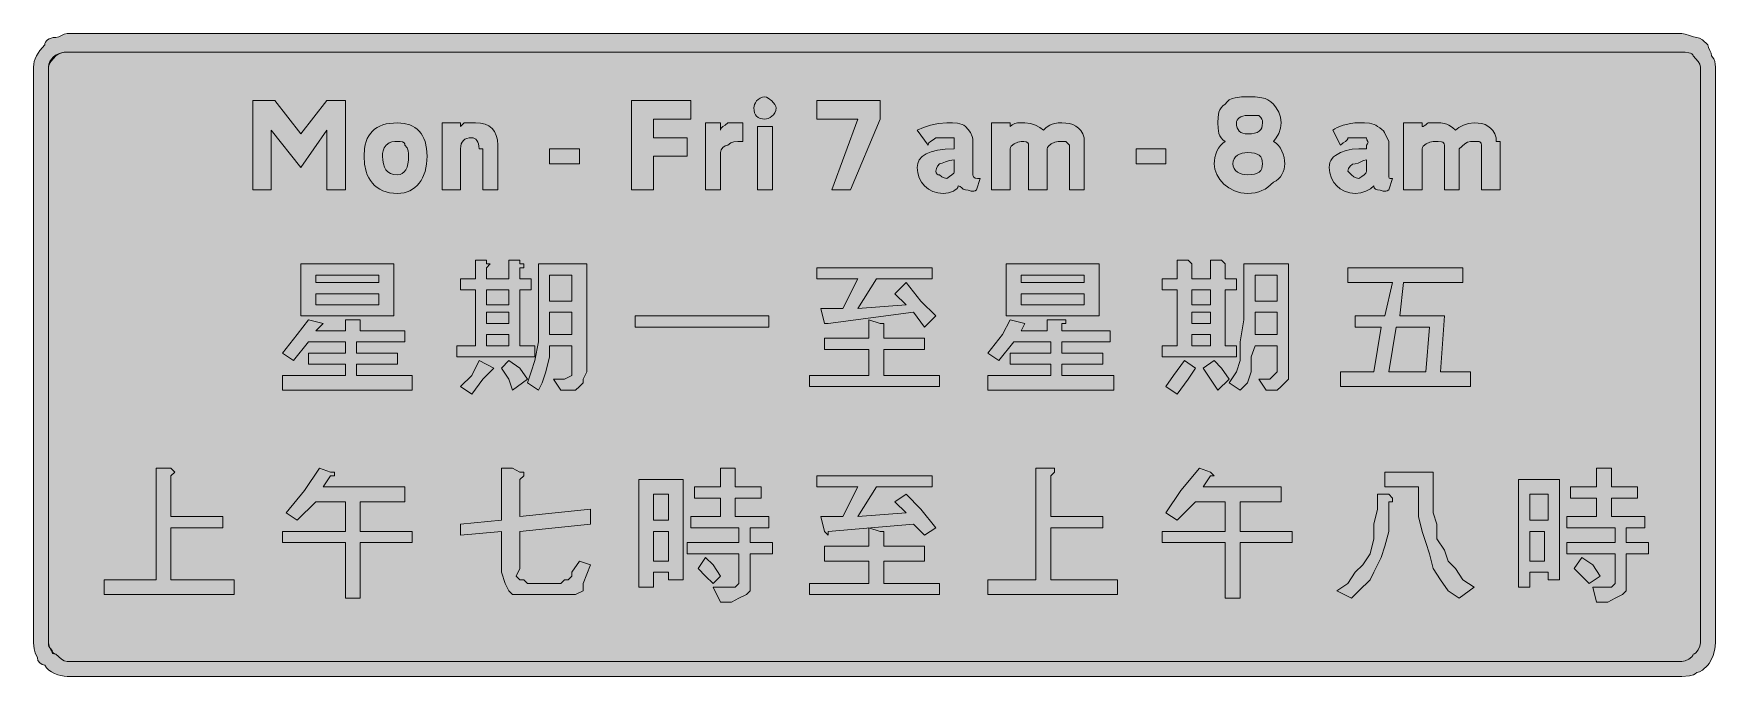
# Model space of a CAD drawing. Header units: metres. Extents: x 12 to 555, y 31 to 238.
import ezdxf

# ---------------------------------------------------------------- set-up
doc = ezdxf.new("R2010")
doc.units = ezdxf.units.M
doc.layers.add('FILL_BLACK_000000', color=7, linetype='Continuous', true_color=0x000000)
doc.layers.add('FILL_WHITE_FFFFFF', color=7, linetype='Continuous', true_color=0xffffff)

msp = doc.modelspace()

# ---------------------------------------------------------------- hatches: boundary and pattern name
at = {"layer": 'FILL_BLACK_000000', "true_color": 0x000000}
h = msp.add_hatch(color=7, dxfattribs=at)
h.dxf.hatch_style = 1
h.paths.add_polyline_path([(545.5, 238.13), (546.81, 237.72), (548.12, 237.31), (549.21, 237.12), (550.11, 236.91), (551.01, 236.37), (552.81, 234.72), (553, 233.82), (553.41, 232.92), (553.82, 232.02), (554.01, 231.12), (554.7, 230.22), (555.06, 229.32), (555.19, 228.42), (555.21, 227.52), (555.21, 41.52), (555, 39.55), (554.46, 37.47), (553.69, 35.61), (553.26, 34.88), (552.81, 34.32), (551.01, 32.67), (550.11, 32.13), (549.21, 31.92), (548.71, 31.52), (548.12, 31.23), (546.81, 30.87), (544.41, 30.72), (22.41, 30.72), (21.46, 30.78), (20.44, 30.94), (19.39, 31.23), (18.36, 31.62), (17.38, 32.13), (16.5, 32.74), (15.77, 33.48), (15.21, 34.32), (14.33, 34.53), (13.56, 35.07), (13.02, 35.84), (12.81, 36.72), (12.12, 38.31), (11.76, 39.57), (11.63, 40.6), (11.61, 41.52), (11.61, 227.52), (11.67, 228.42), (11.83, 229.32), (12.12, 230.22), (12.51, 231.12), (13.63, 232.92), (15.21, 234.72), (15.27, 235.17), (15.43, 235.6), (15.72, 236.01), (16.11, 236.37), (16.62, 236.68), (17.23, 236.91), (17.97, 237.07), (18.81, 237.12), (19.71, 237.31), (20.61, 237.72), (21.51, 238.13), (22.41, 238.32), (544.41, 238.32), (545.5, 238.13)])
h.paths.add_polyline_path([(19.95, 231.91), (18.93, 231.43), (18.06, 230.82), (17.36, 230.09), (16.84, 229.28), (16.52, 228.42), (16.41, 227.52), (16.41, 41.52), (16.43, 40.81), (16.56, 40.32), (16.92, 39.83), (17.61, 39.12), (17.63, 38.43), (17.76, 38.07), (18.12, 37.94), (18.81, 37.92), (20.61, 36.27), (21.51, 35.73), (22.41, 35.52), (544.41, 35.52), (545.48, 35.73), (546.66, 36.27), (547.62, 37.04), (547.9, 37.47), (548.01, 37.92), (548.46, 38.03), (548.89, 38.31), (549.66, 39.27), (550.2, 40.45), (550.41, 41.52), (550.41, 227.52), (550.2, 228.42), (549.66, 229.32), (548.01, 231.12), (547.9, 231.52), (547.62, 231.81), (547.19, 232.03), (546.66, 232.17), (545.48, 232.3), (544.41, 232.32), (22.41, 232.32), (21.12, 232.21), (19.95, 231.91)], flags=16)
h = msp.add_hatch(color=7, dxfattribs=at)
h.dxf.hatch_style = 1
h.paths.add_polyline_path([(251.5, 213.48), (251.22, 212.74), (250.79, 212.13), (250.26, 211.62), (249.68, 211.23), (249.08, 210.94), (248.01, 210.72), (247.17, 210.78), (246.43, 210.94), (245.82, 211.23), (245.31, 211.62), (244.92, 212.13), (244.63, 212.74), (244.47, 213.48), (244.41, 214.32), (244.63, 215.39), (244.92, 215.99), (245.31, 216.57), (245.82, 217.1), (246.43, 217.53), (247.17, 217.81), (248.01, 217.92), (248.51, 217.81), (249.08, 217.53), (250.26, 216.57), (251.22, 215.39), (251.5, 214.82), (251.61, 214.32), (251.5, 213.48)])
h = msp.add_hatch(color=7, dxfattribs=at)
h.dxf.hatch_style = 1
h.paths.add_polyline_path([(400.79, 187.19), (399.79, 187.54), (397.96, 188.49), (396.36, 189.72), (395.05, 191.17), (394.05, 192.79), (393.43, 194.53), (393.27, 195.42), (393.21, 196.32), (393.27, 197.27), (393.43, 198.29), (393.72, 199.34), (394.11, 200.37), (394.62, 201.35), (395.23, 202.23), (395.97, 202.96), (396.81, 203.52), (396.02, 204.02), (395.42, 204.63), (395, 205.31), (394.71, 206.07), (394.45, 207.74), (394.41, 209.52), (394.45, 211.3), (394.71, 212.97), (395, 213.73), (395.42, 214.41), (396.02, 215.02), (396.81, 215.52), (397.37, 216.31), (398.1, 216.91), (398.98, 217.33), (399.96, 217.62), (402.04, 217.88), (404.01, 217.92), (406.5, 217.88), (408.66, 217.62), (409.65, 217.33), (410.59, 216.91), (411.51, 216.31), (412.41, 215.52), (413.29, 214.41), (414.06, 212.97), (414.6, 211.3), (414.81, 209.52), (414.6, 207.74), (414.06, 206.07), (413.29, 204.63), (412.41, 203.52), (413.25, 202.96), (413.98, 202.23), (414.6, 201.35), (415.11, 200.37), (415.5, 199.34), (415.78, 198.29), (415.95, 197.27), (416.01, 196.32), (415.95, 195.42), (415.78, 194.54), (415.5, 193.68), (415.11, 192.87), (414.6, 192.11), (413.98, 191.43), (413.25, 190.82), (412.41, 190.32), (410.59, 188.74), (409.65, 188.13), (408.66, 187.62), (407.62, 187.23), (406.5, 186.94), (405.31, 186.78), (404.01, 186.72), (402.9, 186.78), (401.82, 186.94), (400.79, 187.19)])
h.paths.add_polyline_path([(401.44, 199.41), (400.71, 199.02), (400.1, 198.51), (399.62, 197.89), (399.32, 197.16), (399.21, 196.32), (399.32, 195.48), (399.62, 194.74), (400.1, 194.13), (400.71, 193.62), (401.44, 193.23), (402.25, 192.94), (403.11, 192.78), (404.01, 192.72), (405.25, 192.78), (406.28, 192.94), (407.11, 193.23), (407.76, 193.62), (408.24, 194.13), (408.57, 194.74), (408.75, 195.48), (408.81, 196.32), (408.75, 197.16), (408.57, 197.89), (408.24, 198.51), (407.76, 199.02), (407.11, 199.41), (406.28, 199.69), (405.25, 199.86), (404.01, 199.92), (403.11, 199.86), (402.25, 199.69), (401.44, 199.41)], flags=16)
h.paths.add_polyline_path([(408.66, 210.72), (408.3, 211.21), (407.61, 211.92), (404.01, 211.92), (403.17, 211.87), (402.43, 211.71), (401.82, 211.48), (401.31, 211.17), (400.92, 210.81), (400.63, 210.4), (400.47, 209.97), (400.41, 209.52), (400.47, 208.68), (400.63, 207.94), (400.92, 207.33), (401.31, 206.82), (401.82, 206.43), (402.43, 206.14), (403.17, 205.98), (404.01, 205.92), (405.25, 205.98), (406.28, 206.14), (407.11, 206.43), (407.76, 206.82), (408.24, 207.33), (408.57, 207.94), (408.75, 208.68), (408.81, 209.52), (408.79, 210.23), (408.66, 210.72)], flags=16)
h = msp.add_hatch(color=7, dxfattribs=at)
h.dxf.hatch_style = 1
h.paths.add_polyline_path([(88.41, 207.12), (88.41, 187.92), (82.41, 187.92), (82.41, 216.72), (89.61, 216.72), (98.01, 205.92), (106.41, 216.72), (112.41, 216.72), (112.41, 187.92), (106.41, 187.92), (106.41, 207.12), (98.01, 195.12), (88.41, 207.12)])
h = msp.add_hatch(color=7, dxfattribs=at)
h.dxf.hatch_style = 1
h.paths.add_polyline_path([(212.01, 187.92), (204.81, 187.92), (204.81, 216.72), (224.01, 216.72), (224.01, 210.72), (212.01, 210.72), (212.01, 204.72), (222.81, 204.72), (222.81, 198.72), (212.01, 198.72), (212.01, 187.92)])
h = msp.add_hatch(color=7, dxfattribs=at)
h.dxf.hatch_style = 1
h.paths.add_polyline_path([(278.01, 210.72), (264.81, 210.72), (264.81, 216.72), (285.21, 216.72), (285.21, 210.72), (275.61, 187.92), (269.61, 187.92), (278.01, 210.72)])
h = msp.add_hatch(color=7, dxfattribs=at)
h.dxf.hatch_style = 1
h.paths.add_polyline_path([(138.15, 193.81), (137.35, 191.76), (136.84, 190.85), (136.26, 190.02), (135.61, 189.28), (134.88, 188.62), (134.1, 188.05), (133.24, 187.58), (132.32, 187.21), (131.35, 186.94), (130.31, 186.78), (129.21, 186.72), (127.9, 186.78), (126.68, 186.94), (125.54, 187.21), (124.48, 187.58), (123.51, 188.05), (122.63, 188.62), (121.83, 189.28), (121.11, 190.02), (120.48, 190.85), (119.93, 191.76), (119.46, 192.75), (119.08, 193.81), (118.58, 196.14), (118.41, 198.72), (118.58, 201.25), (118.79, 202.39), (119.08, 203.44), (119.46, 204.42), (119.93, 205.3), (120.48, 206.1), (121.11, 206.82), (121.83, 207.45), (122.63, 208), (123.51, 208.47), (124.48, 208.84), (125.54, 209.14), (126.68, 209.35), (129.21, 209.52), (131.35, 209.35), (133.24, 208.84), (134.1, 208.47), (134.88, 208), (135.61, 207.45), (136.26, 206.82), (136.84, 206.1), (137.35, 205.3), (137.79, 204.42), (138.15, 203.44), (138.64, 201.25), (138.81, 198.72), (138.64, 196.14), (138.15, 193.81)])
h.paths.add_polyline_path([(132.66, 200.52), (132.3, 201.42), (131.61, 202.32), (131.56, 202.72), (131.4, 203.01), (130.86, 203.37), (130.09, 203.5), (129.21, 203.52), (128.31, 203.5), (127.41, 203.37), (126.51, 203.01), (125.61, 202.32), (124.92, 201.42), (124.56, 200.52), (124.43, 199.62), (124.41, 198.72), (124.47, 197.43), (124.65, 196.26), (124.98, 195.24), (125.46, 194.37), (126.11, 193.67), (126.94, 193.15), (127.97, 192.83), (129.21, 192.72), (130.05, 192.83), (130.78, 193.15), (131.4, 193.67), (131.91, 194.37), (132.3, 195.24), (132.58, 196.26), (132.75, 197.43), (132.81, 198.72), (132.79, 199.62), (132.66, 200.52)], flags=16)
h = msp.add_hatch(color=7, dxfattribs=at)
h.dxf.hatch_style = 1
h.paths.add_polyline_path([(156.81, 187.92), (156.81, 199.92), (156.81, 201.12), (155.61, 201.12), (155.56, 201.96), (155.4, 202.69), (155.17, 203.31), (154.86, 203.82), (154.5, 204.21), (154.09, 204.49), (153.66, 204.66), (153.21, 204.72), (152.37, 204.66), (151.63, 204.49), (151.02, 204.21), (150.51, 203.82), (150.12, 203.31), (149.83, 202.69), (149.67, 201.96), (149.61, 201.12), (149.61, 187.92), (143.61, 187.92), (143.61, 209.52), (149.61, 209.52), (149.61, 208.32), (150.81, 209.52), (154.41, 209.52), (156.1, 209.41), (157.56, 209.07), (158.8, 208.51), (159.81, 207.72), (160.6, 206.71), (161.16, 205.47), (161.5, 204.01), (161.61, 202.32), (161.61, 187.92), (156.81, 187.92)])
h = msp.add_hatch(color=7, dxfattribs=at)
h.dxf.hatch_style = 1
h.paths.add_polyline_path([(228.81, 209.52), (233.61, 209.52), (233.61, 207.12), (233.66, 207.52), (233.82, 207.83), (234.36, 208.32), (235.13, 208.81), (236.01, 209.52), (240.81, 209.52), (240.81, 203.52), (239.22, 203.5), (237.96, 203.37), (236.93, 203.01), (236.01, 202.32), (235.13, 202.11), (234.36, 201.57), (233.82, 200.8), (233.61, 199.92), (233.61, 187.92), (228.81, 187.92), (228.81, 209.52)])
h = msp.add_hatch(color=7, dxfattribs=at)
h.dxf.hatch_style = 1
h.paths.add_polyline_path([(245.61, 187.92), (245.61, 208.32), (250.41, 208.32), (250.41, 187.92), (245.61, 187.92)])
h = msp.add_hatch(color=7, dxfattribs=at)
h.dxf.hatch_style = 1
h.paths.add_polyline_path([(315.96, 187.58), (315.51, 187.41), (314.61, 187.47), (313.71, 187.75), (312.81, 187.92), (312.41, 187.97), (312.1, 188.11), (311.61, 188.52), (311.12, 188.93), (310.81, 189.07), (310.41, 189.12), (310.3, 188.67), (310, 188.24), (309.52, 187.83), (308.91, 187.47), (307.37, 186.93), (306.51, 186.77), (305.61, 186.72), (303.87, 186.88), (302.27, 187.36), (300.84, 188.11), (299.61, 189.12), (298.6, 190.35), (297.85, 191.78), (297.37, 193.38), (297.21, 195.12), (297.38, 196.41), (297.9, 197.58), (298.79, 198.6), (300.06, 199.47), (301.72, 200.17), (303.79, 200.69), (306.28, 201.01), (309.21, 201.12), (309.21, 202.32), (309.21, 204.72), (306.81, 204.72), (303.21, 204.72), (302.33, 204.01), (301.56, 203.52), (301.02, 203.03), (300.86, 202.72), (300.81, 202.32), (297.21, 207.12), (299.22, 208), (301.56, 208.77), (304.13, 209.31), (306.81, 209.52), (308.59, 209.5), (310.26, 209.37), (311.7, 209.01), (312.31, 208.72), (312.81, 208.32), (313.69, 207.4), (314.46, 206.37), (315, 205.11), (315.16, 204.37), (315.21, 203.52), (315.21, 192.72), (315.26, 192.32), (315.42, 192.03), (315.96, 191.67), (316.73, 191.54), (317.61, 191.52), (316.41, 187.92), (315.96, 187.58)])
h.paths.add_polyline_path([(303.72, 192.91), (304.01, 192.77), (304.41, 192.72), (305.16, 192.12), (305.93, 191.71), (306.81, 191.52), (307.69, 192.23), (308.46, 192.72), (309, 193.21), (309.16, 193.52), (309.21, 193.92), (309.21, 197.52), (307.62, 197.33), (306.36, 196.92), (305.33, 196.51), (304.41, 196.32), (303.81, 195.57), (303.4, 194.8), (303.21, 193.92), (303.36, 193.32), (303.72, 192.91)], flags=16)
h = msp.add_hatch(color=7, dxfattribs=at)
h.dxf.hatch_style = 1
h.paths.add_polyline_path([(341.74, 203.31), (340.56, 202.77), (339.6, 202), (339.32, 201.57), (339.21, 201.12), (339.21, 187.92), (333.21, 187.92), (333.21, 202.32), (333.16, 202.72), (333, 203.01), (332.46, 203.37), (331.69, 203.5), (330.81, 203.52), (329.74, 203.31), (328.56, 202.77), (327.6, 202), (327.32, 201.57), (327.21, 201.12), (327.21, 187.92), (321.21, 187.92), (321.21, 209.52), (327.21, 209.52), (327.21, 208.32), (327.96, 208.92), (328.73, 209.33), (329.61, 209.52), (332.01, 209.52), (333.79, 209.31), (335.46, 208.77), (336.9, 208), (338.01, 207.12), (338.95, 208), (340.11, 208.77), (340.85, 209.08), (341.72, 209.31), (342.77, 209.47), (344.01, 209.52), (345.3, 209.46), (346.48, 209.28), (347.55, 208.95), (348.51, 208.47), (349.35, 207.82), (350.08, 206.99), (350.7, 205.96), (351.21, 204.72), (351.21, 203.52), (351.21, 187.92), (346.41, 187.92), (346.41, 202.32), (345.21, 203.52), (342.81, 203.52), (341.74, 203.31)])
h = msp.add_hatch(color=7, dxfattribs=at)
h.dxf.hatch_style = 1
h.paths.add_polyline_path([(449.16, 187.58), (448.71, 187.41), (447.81, 187.47), (446.91, 187.75), (446.01, 187.92), (445.61, 187.97), (445.32, 188.11), (444.96, 188.52), (444.81, 189.12), (443.7, 188.24), (442.26, 187.47), (440.59, 186.93), (438.81, 186.72), (437.03, 186.93), (435.36, 187.47), (433.92, 188.24), (432.81, 189.12), (431.93, 190.23), (431.16, 191.67), (430.62, 193.34), (430.41, 195.12), (430.47, 195.97), (430.63, 196.71), (430.92, 197.38), (431.31, 197.97), (431.82, 198.51), (432.43, 199), (434.01, 199.92), (435.83, 200.61), (437.76, 200.97), (439.92, 201.1), (442.41, 201.12), (442.41, 202.32), (442.75, 202.72), (442.92, 203.03), (442.94, 203.29), (442.86, 203.52), (442.58, 204.01), (442.41, 204.72), (440.01, 204.72), (436.41, 204.72), (436.36, 204.32), (436.2, 204.01), (435.66, 203.52), (434.89, 203.03), (434.01, 202.32), (431.61, 207.12), (432.17, 207.57), (432.92, 208), (434.91, 208.77), (437.35, 209.31), (438.66, 209.47), (440.01, 209.52), (441.79, 209.5), (443.46, 209.37), (444.9, 209.01), (445.51, 208.72), (446.01, 208.32), (446.8, 207.87), (447.42, 207.4), (447.89, 206.91), (448.26, 206.37), (449.61, 203.52), (449.61, 192.72), (449.63, 192.03), (449.76, 191.67), (450.12, 191.54), (450.81, 191.52), (449.61, 187.92), (449.16, 187.58)])
h.paths.add_polyline_path([(438.36, 192.12), (439.13, 191.71), (440.01, 191.52), (440.89, 192.23), (441.66, 192.72), (442.2, 193.21), (442.36, 193.52), (442.41, 193.92), (442.41, 197.52), (441.51, 197.33), (440.61, 196.92), (439.71, 196.51), (438.81, 196.32), (437.93, 196.11), (437.16, 195.57), (436.62, 194.8), (436.41, 193.92), (437.61, 192.72), (438.36, 192.12)], flags=16)
h = msp.add_hatch(color=7, dxfattribs=at)
h.dxf.hatch_style = 1
h.paths.add_polyline_path([(475.11, 203.31), (474.21, 202.77), (472.41, 201.12), (472.41, 187.92), (467.61, 187.92), (467.61, 202.32), (467.55, 202.72), (467.38, 203.01), (467.1, 203.23), (466.71, 203.37), (465.58, 203.5), (464.01, 203.52), (462.94, 203.31), (461.76, 202.77), (460.8, 202), (460.52, 201.57), (460.41, 201.12), (460.41, 187.92), (454.41, 187.92), (454.41, 209.52), (460.41, 209.52), (460.41, 208.32), (460.81, 208.37), (461.12, 208.51), (461.61, 208.92), (462.1, 209.33), (462.41, 209.47), (462.81, 209.52), (465.21, 209.52), (466.45, 209.47), (467.5, 209.31), (468.37, 209.08), (469.11, 208.77), (470.27, 208), (471.21, 207.12), (472.32, 208), (473.76, 208.77), (475.43, 209.31), (477.21, 209.52), (478.5, 209.46), (479.68, 209.28), (480.75, 208.95), (481.71, 208.47), (482.55, 207.82), (483.28, 206.99), (483.9, 205.96), (484.41, 204.72), (484.41, 203.52), (485.61, 203.52), (485.61, 187.92), (479.61, 187.92), (479.61, 202.32), (479.46, 202.92), (479.1, 203.33), (478.81, 203.47), (478.41, 203.52), (476.01, 203.52), (475.11, 203.31)])
h = msp.add_hatch(color=7, dxfattribs=at)
h.dxf.hatch_style = 1
h.paths.add_polyline_path([(188.01, 196.32), (178.41, 196.32), (178.41, 201.12), (188.01, 201.12), (188.01, 196.32)])
h = msp.add_hatch(color=7, dxfattribs=at)
h.dxf.hatch_style = 1
h.paths.add_polyline_path([(377.61, 196.32), (368.01, 196.32), (368.01, 201.12), (377.61, 201.12), (377.61, 196.32)])
h = msp.add_hatch(color=7, dxfattribs=at)
h.dxf.hatch_style = 1
h.paths.add_polyline_path([(98.01, 163.92), (128.01, 163.92), (128.01, 147.12), (98.01, 147.12), (98.01, 163.92)])
h.paths.add_polyline_path([(102.81, 160.32), (102.81, 157.92), (123.21, 157.92), (123.21, 160.32), (102.81, 160.32)], flags=16)
h.paths.add_polyline_path([(123.21, 154.32), (102.81, 154.32), (102.81, 150.72), (123.21, 150.72), (123.21, 154.32)], flags=16)
h = msp.add_hatch(color=7, dxfattribs=at)
h.dxf.hatch_style = 1
h.paths.add_polyline_path([(158.01, 163.92), (159.21, 163.92), (158.01, 162.72), (158.01, 159.12), (165.21, 159.12), (165.21, 165.12), (168.81, 165.12), (168.81, 163.92), (170.01, 163.92), (170.01, 162.72), (168.81, 162.72), (168.81, 159.12), (172.41, 159.12), (172.41, 155.52), (168.81, 155.52), (168.81, 137.52), (173.61, 137.52), (173.61, 133.92), (148.41, 133.92), (148.41, 137.52), (154.41, 137.52), (154.41, 155.52), (149.61, 155.52), (149.61, 159.12), (154.41, 159.12), (154.41, 165.12), (158.01, 165.12), (158.01, 163.92)])
h.paths.add_polyline_path([(158.01, 144.72), (165.21, 144.72), (165.21, 148.32), (158.01, 148.32), (158.01, 144.72)], flags=16)
h.paths.add_polyline_path([(158.01, 141.12), (158.01, 137.52), (165.21, 137.52), (165.21, 141.12), (158.01, 141.12)], flags=16)
h.paths.add_polyline_path([(165.21, 155.52), (158.01, 155.52), (158.01, 150.72), (165.21, 150.72), (165.21, 155.52)], flags=16)
h = msp.add_hatch(color=7, dxfattribs=at)
h.dxf.hatch_style = 1
h.paths.add_polyline_path([(189.21, 126.72), (189.21, 125.52), (188.01, 124.32), (186.81, 123.12), (182.01, 123.12), (179.61, 126.72), (183.21, 126.72), (185.61, 127.92), (185.61, 129.12), (185.61, 137.52), (178.41, 137.52), (178.41, 133.92), (177.21, 129.12), (176.01, 125.52), (174.81, 123.12), (171.21, 125.52), (172.41, 129.12), (173.61, 132.72), (174.81, 138.72), (174.81, 145.92), (174.81, 163.92), (190.41, 163.92), (190.41, 129.12), (189.21, 126.72)])
h.paths.add_polyline_path([(178.41, 148.32), (178.41, 141.12), (185.61, 141.12), (185.61, 148.32), (178.41, 148.32)], flags=16)
h.paths.add_polyline_path([(185.61, 160.32), (178.41, 160.32), (178.41, 151.92), (185.61, 151.92), (185.61, 160.32)], flags=16)
h = msp.add_hatch(color=7, dxfattribs=at)
h.dxf.hatch_style = 1
h.paths.add_polyline_path([(326.01, 163.92), (356.01, 163.92), (356.01, 147.12), (326.01, 147.12), (326.01, 163.92)])
h.paths.add_polyline_path([(330.81, 160.32), (330.81, 157.92), (351.21, 157.92), (351.21, 160.32), (330.81, 160.32)], flags=16)
h.paths.add_polyline_path([(351.21, 154.32), (330.81, 154.32), (330.81, 150.72), (351.21, 150.72), (351.21, 154.32)], flags=16)
h = msp.add_hatch(color=7, dxfattribs=at)
h.dxf.hatch_style = 1
h.paths.add_polyline_path([(386.01, 163.92), (386.01, 162.72), (386.01, 159.12), (392.01, 159.12), (392.01, 165.12), (395.61, 165.12), (396.81, 163.92), (396.81, 162.72), (396.81, 159.12), (400.41, 159.12), (400.41, 155.52), (396.81, 155.52), (396.81, 137.52), (400.41, 137.52), (400.41, 133.92), (376.41, 133.92), (376.41, 137.52), (381.21, 137.52), (381.21, 155.52), (376.41, 155.52), (376.41, 159.12), (381.21, 159.12), (381.21, 165.12), (384.81, 165.12), (386.01, 163.92)])
h.paths.add_polyline_path([(386.01, 144.72), (392.01, 144.72), (392.01, 148.32), (386.01, 148.32), (386.01, 144.72)], flags=16)
h.paths.add_polyline_path([(386.01, 141.12), (386.01, 137.52), (392.01, 137.52), (392.01, 141.12), (386.01, 141.12)], flags=16)
h.paths.add_polyline_path([(392.01, 155.52), (386.01, 155.52), (386.01, 150.72), (392.01, 150.72), (392.01, 155.52)], flags=16)
h = msp.add_hatch(color=7, dxfattribs=at)
h.dxf.hatch_style = 1
h.paths.add_polyline_path([(417.21, 126.72), (416.01, 125.52), (414.81, 124.32), (413.61, 123.12), (410.01, 123.12), (407.61, 126.72), (411.21, 126.72), (412.41, 127.92), (413.61, 129.12), (413.61, 137.52), (406.41, 137.52), (405.21, 133.92), (405.21, 129.12), (404.01, 125.52), (401.61, 123.12), (398.01, 125.52), (400.41, 129.12), (401.61, 132.72), (401.61, 138.72), (402.81, 145.92), (402.81, 163.92), (417.21, 163.92), (417.21, 129.12), (417.21, 126.72)])
h.paths.add_polyline_path([(406.41, 148.32), (406.41, 141.12), (413.61, 141.12), (413.61, 148.32), (406.41, 148.32)], flags=16)
h.paths.add_polyline_path([(413.61, 160.32), (406.41, 160.32), (406.41, 151.92), (413.61, 151.92), (413.61, 160.32)], flags=16)
h = msp.add_hatch(color=7, dxfattribs=at)
h.dxf.hatch_style = 1
h.paths.add_polyline_path([(264.81, 162.72), (302.01, 162.72), (302.01, 159.12), (284.01, 159.12), (278.01, 149.52), (293.61, 150.72), (290.01, 154.32), (293.61, 157.92), (298.41, 151.92), (303.21, 147.12), (299.61, 143.52), (296.01, 148.32), (268.41, 144.72), (267.21, 144.72), (266.01, 149.52), (273.21, 149.52), (278.01, 159.12), (264.81, 159.12), (264.81, 162.72)])
h = msp.add_hatch(color=7, dxfattribs=at)
h.dxf.hatch_style = 1
h.paths.add_polyline_path([(473.61, 157.92), (454.41, 157.92), (453.21, 147.12), (467.61, 147.12), (466.41, 129.12), (476.01, 129.12), (476.01, 124.32), (434.01, 124.32), (434.01, 129.12), (444.81, 129.12), (447.21, 143.52), (438.81, 143.52), (438.81, 147.12), (448.41, 147.12), (450.81, 157.92), (436.41, 157.92), (436.41, 162.72), (473.61, 162.72), (473.61, 157.92)])
h.paths.add_polyline_path([(462.81, 143.52), (452.01, 143.52), (449.61, 129.12), (461.61, 129.12), (462.81, 143.52)], flags=16)
h = msp.add_hatch(color=7, dxfattribs=at)
h.dxf.hatch_style = 1
h.paths.add_polyline_path([(249.21, 147.12), (249.21, 143.52), (206.01, 143.52), (206.01, 147.12), (249.21, 147.12)])
h = msp.add_hatch(color=7, dxfattribs=at)
h.dxf.hatch_style = 1
h.paths.add_polyline_path([(102.81, 142.32), (112.41, 142.32), (112.41, 145.92), (116.01, 145.92), (117.21, 145.92), (117.21, 144.72), (117.21, 142.32), (131.61, 142.32), (131.61, 138.72), (116.01, 138.72), (116.01, 135.12), (129.21, 135.12), (129.21, 131.52), (116.01, 131.52), (116.01, 127.92), (134.01, 127.92), (134.01, 123.12), (92.01, 123.12), (92.01, 127.92), (112.41, 127.92), (112.41, 131.52), (100.41, 131.52), (100.41, 135.12), (112.41, 135.12), (112.41, 138.72), (100.41, 138.72), (95.61, 132.72), (92.01, 135.12), (96.81, 141.12), (100.41, 145.92), (105.21, 144.72), (102.81, 142.32)])
h = msp.add_hatch(color=7, dxfattribs=at)
h.dxf.hatch_style = 1
h.paths.add_polyline_path([(262.41, 127.92), (281.61, 127.92), (281.61, 136.32), (267.21, 136.32), (267.21, 139.92), (281.61, 139.92), (281.61, 145.92), (285.21, 144.72), (286.41, 144.72), (286.41, 143.52), (286.41, 139.92), (299.61, 139.92), (299.61, 136.32), (286.41, 136.32), (286.41, 127.92), (304.41, 127.92), (304.41, 124.32), (262.41, 124.32), (262.41, 127.92)])
h = msp.add_hatch(color=7, dxfattribs=at)
h.dxf.hatch_style = 1
h.paths.add_polyline_path([(330.81, 142.32), (339.21, 142.32), (339.21, 145.92), (344.01, 145.92), (345.21, 145.92), (345.21, 144.72), (344.01, 144.72), (344.01, 142.32), (359.61, 142.32), (359.61, 138.72), (344.01, 138.72), (344.01, 135.12), (357.21, 135.12), (357.21, 131.52), (344.01, 131.52), (344.01, 127.92), (360.81, 127.92), (360.81, 123.12), (320.01, 123.12), (320.01, 127.92), (340.41, 127.92), (340.41, 131.52), (327.21, 131.52), (327.21, 135.12), (340.41, 135.12), (340.41, 138.72), (328.41, 138.72), (323.61, 132.72), (320.01, 135.12), (324.81, 141.12), (327.21, 145.92), (332.01, 144.72), (330.81, 142.32)])
h = msp.add_hatch(color=7, dxfattribs=at)
h.dxf.hatch_style = 1
h.paths.add_polyline_path([(153.21, 127.92), (155.61, 132.72), (160.41, 130.32), (156.81, 126.72), (153.21, 121.92), (149.61, 124.32), (153.21, 127.92)])
h = msp.add_hatch(color=7, dxfattribs=at)
h.dxf.hatch_style = 1
h.paths.add_polyline_path([(168.81, 130.32), (171.21, 126.72), (166.41, 123.12), (165.21, 126.72), (162.81, 130.32), (165.21, 132.72), (168.81, 130.32)])
h = msp.add_hatch(color=7, dxfattribs=at)
h.dxf.hatch_style = 1
h.paths.add_polyline_path([(380.01, 127.92), (383.61, 132.72), (387.21, 130.32), (384.81, 126.72), (381.21, 121.92), (377.61, 124.32), (380.01, 127.92)])
h = msp.add_hatch(color=7, dxfattribs=at)
h.dxf.hatch_style = 1
h.paths.add_polyline_path([(395.61, 130.32), (398.01, 126.72), (394.41, 123.12), (392.01, 126.72), (389.61, 130.32), (393.21, 132.72), (395.61, 130.32)])
h = msp.add_hatch(color=7, dxfattribs=at)
h.dxf.hatch_style = 1
h.paths.add_polyline_path([(56.01, 97.92), (57.21, 96.72), (56.01, 95.52), (56.01, 82.32), (72.81, 82.32), (72.81, 78.72), (56.01, 78.72), (56.01, 61.92), (76.41, 61.92), (76.41, 57.12), (34.41, 57.12), (34.41, 61.92), (51.21, 61.92), (51.21, 97.92), (54.81, 97.92), (56.01, 97.92)])
h = msp.add_hatch(color=7, dxfattribs=at)
h.dxf.hatch_style = 1
h.paths.add_polyline_path([(99.21, 90.72), (104.01, 97.92), (107.61, 96.72), (108.81, 96.72), (108.81, 95.52), (107.61, 95.52), (105.21, 91.92), (131.61, 91.92), (131.61, 87.12), (117.21, 87.12), (117.21, 77.52), (134.01, 77.52), (134.01, 73.92), (117.21, 73.92), (117.21, 55.92), (112.41, 55.92), (112.41, 73.92), (92.01, 73.92), (92.01, 77.52), (112.41, 77.52), (112.41, 87.12), (102.81, 87.12), (96.81, 81.12), (93.21, 83.52), (99.21, 90.72)])
h = msp.add_hatch(color=7, dxfattribs=at)
h.dxf.hatch_style = 1
h.paths.add_polyline_path([(168.81, 96.72), (170.01, 96.72), (170.01, 95.52), (168.81, 94.32), (168.81, 82.32), (191.61, 84.72), (191.61, 79.92), (168.81, 77.52), (168.81, 65.52), (167.61, 63.12), (168.81, 61.92), (170.01, 61.92), (171.21, 60.72), (182.01, 60.72), (183.21, 61.92), (184.41, 61.92), (185.61, 63.12), (185.61, 64.32), (188.01, 67.92), (191.61, 66.72), (189.21, 60.72), (189.21, 58.32), (186.81, 57.12), (185.61, 57.12), (183.21, 57.12), (170.01, 57.12), (166.41, 57.12), (165.21, 58.32), (164.01, 60.72), (162.81, 64.32), (162.81, 77.52), (149.61, 76.32), (149.61, 79.92), (162.81, 81.12), (162.81, 97.92), (166.41, 97.92), (168.81, 96.72)])
h = msp.add_hatch(color=7, dxfattribs=at)
h.dxf.hatch_style = 1
h.paths.add_polyline_path([(233.61, 88.32), (225.21, 88.32), (225.21, 91.92), (233.61, 91.92), (233.61, 97.92), (237.21, 97.92), (238.41, 97.92), (238.41, 96.72), (238.41, 95.52), (238.41, 91.92), (246.81, 91.92), (246.81, 88.32), (238.41, 88.32), (238.41, 82.32), (249.21, 82.32), (249.21, 78.72), (243.21, 78.72), (243.21, 73.92), (250.41, 73.92), (250.41, 70.32), (243.21, 70.32), (243.21, 60.72), (243.21, 58.32), (242.01, 57.12), (239.61, 55.92), (237.21, 54.72), (233.61, 54.72), (231.21, 59.52), (236.01, 59.52), (237.21, 59.52), (238.41, 59.52), (239.61, 60.72), (239.61, 61.92), (239.61, 70.32), (222.81, 70.32), (222.81, 73.92), (239.61, 73.92), (239.61, 78.72), (224.01, 78.72), (224.01, 82.32), (233.61, 82.32), (233.61, 88.32)])
h = msp.add_hatch(color=7, dxfattribs=at)
h.dxf.hatch_style = 1
h.paths.add_polyline_path([(341.61, 97.92), (341.61, 96.72), (340.41, 95.52), (340.41, 82.32), (357.21, 82.32), (357.21, 78.72), (340.41, 78.72), (340.41, 61.92), (362.01, 61.92), (362.01, 57.12), (320.01, 57.12), (320.01, 61.92), (335.61, 61.92), (335.61, 97.92), (339.21, 97.92), (341.61, 97.92)])
h = msp.add_hatch(color=7, dxfattribs=at)
h.dxf.hatch_style = 1
h.paths.add_polyline_path([(382.41, 90.72), (388.41, 97.92), (392.01, 96.72), (393.21, 95.52), (392.01, 95.52), (389.61, 91.92), (414.81, 91.92), (414.81, 87.12), (401.61, 87.12), (401.61, 77.52), (418.41, 77.52), (418.41, 73.92), (401.61, 73.92), (401.61, 55.92), (396.81, 55.92), (396.81, 73.92), (376.41, 73.92), (376.41, 77.52), (396.81, 77.52), (396.81, 87.12), (387.21, 87.12), (381.21, 81.12), (377.61, 83.52), (382.41, 90.72)])
h = msp.add_hatch(color=7, dxfattribs=at)
h.dxf.hatch_style = 1
h.paths.add_polyline_path([(516.81, 88.32), (508.41, 88.32), (508.41, 91.92), (516.81, 91.92), (516.81, 97.92), (521.61, 97.92), (521.61, 96.72), (521.61, 95.52), (521.61, 91.92), (530.01, 91.92), (530.01, 88.32), (521.61, 88.32), (521.61, 82.32), (532.41, 82.32), (532.41, 78.72), (526.41, 78.72), (526.41, 73.92), (533.61, 73.92), (533.61, 70.32), (526.41, 70.32), (526.41, 60.72), (526.41, 58.32), (525.21, 57.12), (522.81, 55.92), (520.41, 54.72), (516.81, 54.72), (515.61, 59.52), (520.41, 59.52), (521.61, 59.52), (522.81, 60.72), (522.81, 61.92), (522.81, 70.32), (507.21, 70.32), (507.21, 73.92), (522.81, 73.92), (522.81, 78.72), (507.21, 78.72), (507.21, 82.32), (516.81, 82.32), (516.81, 88.32)])
h = msp.add_hatch(color=7, dxfattribs=at)
h.dxf.hatch_style = 1
h.paths.add_polyline_path([(216.81, 61.92), (216.81, 64.32), (212.01, 64.32), (212.01, 59.52), (207.21, 59.52), (207.21, 61.92), (207.21, 94.32), (221.61, 94.32), (221.61, 61.92), (216.81, 61.92)])
h.paths.add_polyline_path([(212.01, 89.52), (212.01, 81.12), (216.81, 81.12), (216.81, 89.52), (212.01, 89.52)], flags=16)
h.paths.add_polyline_path([(216.81, 77.52), (212.01, 77.52), (212.01, 67.92), (216.81, 67.92), (216.81, 77.52)], flags=16)
h = msp.add_hatch(color=7, dxfattribs=at)
h.dxf.hatch_style = 1
h.paths.add_polyline_path([(264.81, 95.52), (302.01, 95.52), (302.01, 91.92), (284.01, 91.92), (278.01, 82.32), (293.61, 83.52), (290.01, 87.12), (293.61, 89.52), (298.41, 84.72), (303.21, 78.72), (299.61, 76.32), (296.01, 79.92), (268.41, 77.52), (268.41, 76.32), (267.21, 77.52), (266.01, 82.32), (273.21, 82.32), (278.01, 91.92), (264.81, 91.92), (264.81, 95.52)])
h = msp.add_hatch(color=7, dxfattribs=at)
h.dxf.hatch_style = 1
h.paths.add_polyline_path([(464.01, 96.72), (464.01, 88.32), (464.01, 83.52), (465.21, 79.92), (465.21, 75.12), (467.61, 71.52), (468.81, 67.92), (471.21, 65.52), (473.61, 61.92), (477.21, 59.52), (472.41, 55.92), (468.81, 58.32), (466.41, 61.92), (464.01, 65.52), (462.81, 70.32), (461.61, 73.92), (460.41, 77.52), (459.21, 82.32), (459.21, 87.12), (459.21, 91.92), (448.41, 91.92), (448.41, 96.72), (464.01, 96.72)])
h = msp.add_hatch(color=7, dxfattribs=at)
h.dxf.hatch_style = 1
h.paths.add_polyline_path([(501.21, 61.92), (501.21, 64.32), (495.21, 64.32), (495.21, 59.52), (491.61, 59.52), (491.61, 61.92), (491.61, 94.32), (504.81, 94.32), (504.81, 61.92), (501.21, 61.92)])
h.paths.add_polyline_path([(495.21, 89.52), (495.21, 81.12), (501.21, 81.12), (501.21, 89.52), (495.21, 89.52)], flags=16)
h.paths.add_polyline_path([(500.01, 77.52), (495.21, 77.52), (495.21, 67.92), (500.01, 67.92), (500.01, 77.52)], flags=16)
h = msp.add_hatch(color=7, dxfattribs=at)
h.dxf.hatch_style = 1
h.paths.add_polyline_path([(436.41, 60.72), (438.81, 64.32), (441.21, 66.72), (443.61, 70.32), (444.81, 75.12), (444.81, 79.92), (446.01, 84.72), (446.01, 89.52), (449.61, 89.52), (450.81, 88.32), (450.81, 87.12), (449.61, 87.12), (449.61, 82.32), (449.61, 77.52), (448.41, 72.72), (447.21, 69.12), (444.81, 64.32), (443.61, 61.92), (440.01, 58.32), (437.61, 55.92), (432.81, 58.32), (436.41, 60.72)])
h = msp.add_hatch(color=7, dxfattribs=at)
h.dxf.hatch_style = 1
h.paths.add_polyline_path([(262.41, 60.72), (281.61, 60.72), (281.61, 67.92), (267.21, 67.92), (267.21, 72.72), (281.61, 72.72), (281.61, 78.72), (285.21, 77.52), (286.41, 77.52), (286.41, 76.32), (286.41, 72.72), (299.61, 72.72), (299.61, 67.92), (286.41, 67.92), (286.41, 60.72), (304.41, 60.72), (304.41, 57.12), (262.41, 57.12), (262.41, 60.72)])
h = msp.add_hatch(color=7, dxfattribs=at)
h.dxf.hatch_style = 1
h.paths.add_polyline_path([(231.21, 66.72), (233.61, 63.12), (231.21, 60.72), (228.81, 63.12), (226.41, 65.52), (228.81, 69.12), (231.21, 66.72)])
h = msp.add_hatch(color=7, dxfattribs=at)
h.dxf.hatch_style = 1
h.paths.add_polyline_path([(515.61, 66.72), (518.01, 63.12), (514.41, 60.72), (512.01, 63.12), (509.61, 65.52), (512.01, 69.12), (515.61, 66.72)])
at = {"layer": 'FILL_WHITE_FFFFFF', "true_color": 0xffffff}
h = msp.add_hatch(color=7, dxfattribs=at)
h.dxf.hatch_style = 1
h.paths.add_polyline_path([(544.41, 232.32), (545.48, 232.3), (546.66, 232.17), (547.19, 232.03), (547.62, 231.81), (547.9, 231.52), (548.01, 231.12), (549.66, 229.32), (550.2, 228.42), (550.41, 227.52), (550.41, 41.52), (550.2, 40.45), (549.66, 39.27), (548.89, 38.31), (548.46, 38.03), (548.01, 37.92), (547.9, 37.47), (547.62, 37.04), (546.66, 36.27), (545.48, 35.73), (544.41, 35.52), (22.41, 35.52), (21.51, 35.73), (20.61, 36.27), (18.81, 37.92), (18.36, 38.03), (17.93, 38.31), (17.16, 39.27), (16.62, 40.45), (16.41, 41.52), (16.41, 227.52), (16.62, 228.42), (17.16, 229.32), (18.81, 231.12), (19.71, 231.81), (20.61, 232.17), (21.51, 232.3), (22.41, 232.32), (544.41, 232.32)])

# ---------------------------------------------------------------- linework, layer by layer
at = {"layer": 'FILL_BLACK_000000', "lineweight": 0, "true_color": 0x000000}
for points in [[(545.5, 238.13), (546.81, 237.72), (548.12, 237.31), (549.21, 237.12), (550.11, 236.91), (551.01, 236.37), (552.81, 234.72), (553, 233.82), (553.41, 232.92), (553.82, 232.02), (554.01, 231.12), (554.7, 230.22), (555.06, 229.32), (555.19, 228.42), (555.21, 227.52), (555.21, 41.52), (555, 39.55), (554.46, 37.47), (553.69, 35.61), (553.26, 34.88), (552.81, 34.32), (551.01, 32.67), (550.11, 32.13), (549.21, 31.92), (548.71, 31.52), (548.12, 31.23), (546.81, 30.87), (544.41, 30.72), (22.41, 30.72), (21.46, 30.78), (20.44, 30.94), (19.39, 31.23), (18.36, 31.62), (17.38, 32.13), (16.5, 32.74), (15.77, 33.48), (15.21, 34.32), (14.33, 34.53), (13.56, 35.07), (13.02, 35.84), (12.81, 36.72), (12.12, 38.31), (11.76, 39.57), (11.63, 40.6), (11.61, 41.52), (11.61, 227.52), (11.67, 228.42), (11.83, 229.32), (12.12, 230.22), (12.51, 231.12), (13.63, 232.92), (15.21, 234.72), (15.27, 235.17), (15.43, 235.6), (15.72, 236.01), (16.11, 236.37), (16.62, 236.68), (17.23, 236.91), (17.97, 237.07), (18.81, 237.12), (19.71, 237.31), (20.61, 237.72), (21.51, 238.13), (22.41, 238.32), (544.41, 238.32)], [(19.95, 231.91), (18.93, 231.43), (18.06, 230.82), (17.36, 230.09), (16.84, 229.28), (16.52, 228.42), (16.41, 227.52), (16.41, 41.52), (16.43, 40.81), (16.56, 40.32), (16.92, 39.83), (17.61, 39.12), (17.63, 38.43), (17.76, 38.07), (18.12, 37.94), (18.81, 37.92), (20.61, 36.27), (21.51, 35.73), (22.41, 35.52), (544.41, 35.52), (545.48, 35.73), (546.66, 36.27), (547.62, 37.04), (547.9, 37.47), (548.01, 37.92), (548.46, 38.03), (548.89, 38.31), (549.66, 39.27), (550.2, 40.45), (550.41, 41.52), (550.41, 227.52), (550.2, 228.42), (549.66, 229.32), (548.01, 231.12), (547.9, 231.52), (547.62, 231.81), (547.19, 232.03), (546.66, 232.17), (545.48, 232.3), (544.41, 232.32), (22.41, 232.32), (21.12, 232.21)], [(251.5, 213.48), (251.22, 212.74), (250.79, 212.13), (250.26, 211.62), (249.68, 211.23), (249.08, 210.94), (248.01, 210.72), (247.17, 210.78), (246.43, 210.94), (245.82, 211.23), (245.31, 211.62), (244.92, 212.13), (244.63, 212.74), (244.47, 213.48), (244.41, 214.32), (244.63, 215.39), (244.92, 215.99), (245.31, 216.57), (245.82, 217.1), (246.43, 217.53), (247.17, 217.81), (248.01, 217.92), (248.51, 217.81), (249.08, 217.53), (250.26, 216.57), (251.22, 215.39), (251.5, 214.82), (251.61, 214.32)], [(400.79, 187.19), (399.79, 187.54), (397.96, 188.49), (396.36, 189.72), (395.05, 191.17), (394.05, 192.79), (393.43, 194.53), (393.27, 195.42), (393.21, 196.32), (393.27, 197.27), (393.43, 198.29), (393.72, 199.34), (394.11, 200.37), (394.62, 201.35), (395.23, 202.23), (395.97, 202.96), (396.81, 203.52), (396.02, 204.02), (395.42, 204.63), (395, 205.31), (394.71, 206.07), (394.45, 207.74), (394.41, 209.52), (394.45, 211.3), (394.71, 212.97), (395, 213.73), (395.42, 214.41), (396.02, 215.02), (396.81, 215.52), (397.37, 216.31), (398.1, 216.91), (398.98, 217.33), (399.96, 217.62), (402.04, 217.88), (404.01, 217.92), (406.5, 217.88), (408.66, 217.62), (409.65, 217.33), (410.59, 216.91), (411.51, 216.31), (412.41, 215.52), (413.29, 214.41), (414.06, 212.97), (414.6, 211.3), (414.81, 209.52), (414.6, 207.74), (414.06, 206.07), (413.29, 204.63), (412.41, 203.52), (413.25, 202.96), (413.98, 202.23), (414.6, 201.35), (415.11, 200.37), (415.5, 199.34), (415.78, 198.29), (415.95, 197.27), (416.01, 196.32), (415.95, 195.42), (415.78, 194.54), (415.5, 193.68), (415.11, 192.87), (414.6, 192.11), (413.98, 191.43), (413.25, 190.82), (412.41, 190.32), (410.59, 188.74), (409.65, 188.13), (408.66, 187.62), (407.62, 187.23), (406.5, 186.94), (405.31, 186.78), (404.01, 186.72), (402.9, 186.78), (401.82, 186.94)], [(88.41, 207.12), (88.41, 187.92), (82.41, 187.92), (82.41, 216.72), (89.61, 216.72), (98.01, 205.92), (106.41, 216.72), (112.41, 216.72), (112.41, 187.92), (106.41, 187.92), (106.41, 207.12), (98.01, 195.12)], [(212.01, 187.92), (204.81, 187.92), (204.81, 216.72), (224.01, 216.72), (224.01, 210.72), (212.01, 210.72), (212.01, 204.72), (222.81, 204.72), (222.81, 198.72), (212.01, 198.72)], [(278.01, 210.72), (264.81, 210.72), (264.81, 216.72), (285.21, 216.72), (285.21, 210.72), (275.61, 187.92), (269.61, 187.92)], [(138.15, 193.81), (137.35, 191.76), (136.84, 190.85), (136.26, 190.02), (135.61, 189.28), (134.88, 188.62), (134.1, 188.05), (133.24, 187.58), (132.32, 187.21), (131.35, 186.94), (130.31, 186.78), (129.21, 186.72), (127.9, 186.78), (126.68, 186.94), (125.54, 187.21), (124.48, 187.58), (123.51, 188.05), (122.63, 188.62), (121.83, 189.28), (121.11, 190.02), (120.48, 190.85), (119.93, 191.76), (119.46, 192.75), (119.08, 193.81), (118.58, 196.14), (118.41, 198.72), (118.58, 201.25), (118.79, 202.39), (119.08, 203.44), (119.46, 204.42), (119.93, 205.3), (120.48, 206.1), (121.11, 206.82), (121.83, 207.45), (122.63, 208), (123.51, 208.47), (124.48, 208.84), (125.54, 209.14), (126.68, 209.35), (129.21, 209.52), (131.35, 209.35), (133.24, 208.84), (134.1, 208.47), (134.88, 208), (135.61, 207.45), (136.26, 206.82), (136.84, 206.1), (137.35, 205.3), (137.79, 204.42), (138.15, 203.44), (138.64, 201.25), (138.81, 198.72), (138.64, 196.14)], [(156.81, 187.92), (156.81, 199.92), (156.81, 201.12), (155.61, 201.12), (155.56, 201.96), (155.4, 202.69), (155.17, 203.31), (154.86, 203.82), (154.5, 204.21), (154.09, 204.49), (153.66, 204.66), (153.21, 204.72), (152.37, 204.66), (151.63, 204.49), (151.02, 204.21), (150.51, 203.82), (150.12, 203.31), (149.83, 202.69), (149.67, 201.96), (149.61, 201.12), (149.61, 187.92), (143.61, 187.92), (143.61, 209.52), (149.61, 209.52), (149.61, 208.32), (150.81, 209.52), (154.41, 209.52), (156.1, 209.41), (157.56, 209.07), (158.8, 208.51), (159.81, 207.72), (160.6, 206.71), (161.16, 205.47), (161.5, 204.01), (161.61, 202.32), (161.61, 187.92)], [(228.81, 209.52), (233.61, 209.52), (233.61, 207.12), (233.66, 207.52), (233.82, 207.83), (234.36, 208.32), (235.13, 208.81), (236.01, 209.52), (240.81, 209.52), (240.81, 203.52), (239.22, 203.5), (237.96, 203.37), (236.93, 203.01), (236.01, 202.32), (235.13, 202.11), (234.36, 201.57), (233.82, 200.8), (233.61, 199.92), (233.61, 187.92), (228.81, 187.92)], [(245.61, 187.92), (245.61, 208.32), (250.41, 208.32), (250.41, 187.92)], [(315.96, 187.58), (315.51, 187.41), (314.61, 187.47), (313.71, 187.75), (312.81, 187.92), (312.41, 187.97), (312.1, 188.11), (311.61, 188.52), (311.12, 188.93), (310.81, 189.07), (310.41, 189.12), (310.3, 188.67), (310, 188.24), (309.52, 187.83), (308.91, 187.47), (307.37, 186.93), (306.51, 186.77), (305.61, 186.72), (303.87, 186.88), (302.27, 187.36), (300.84, 188.11), (299.61, 189.12), (298.6, 190.35), (297.85, 191.78), (297.37, 193.38), (297.21, 195.12), (297.38, 196.41), (297.9, 197.58), (298.79, 198.6), (300.06, 199.47), (301.72, 200.17), (303.79, 200.69), (306.28, 201.01), (309.21, 201.12), (309.21, 202.32), (309.21, 204.72), (306.81, 204.72), (303.21, 204.72), (302.33, 204.01), (301.56, 203.52), (301.02, 203.03), (300.86, 202.72), (300.81, 202.32), (297.21, 207.12), (299.22, 208), (301.56, 208.77), (304.13, 209.31), (306.81, 209.52), (308.59, 209.5), (310.26, 209.37), (311.7, 209.01), (312.31, 208.72), (312.81, 208.32), (313.69, 207.4), (314.46, 206.37), (315, 205.11), (315.16, 204.37), (315.21, 203.52), (315.21, 192.72), (315.26, 192.32), (315.42, 192.03), (315.96, 191.67), (316.73, 191.54), (317.61, 191.52), (316.41, 187.92)], [(341.74, 203.31), (340.56, 202.77), (339.6, 202), (339.32, 201.57), (339.21, 201.12), (339.21, 187.92), (333.21, 187.92), (333.21, 202.32), (333.16, 202.72), (333, 203.01), (332.46, 203.37), (331.69, 203.5), (330.81, 203.52), (329.74, 203.31), (328.56, 202.77), (327.6, 202), (327.32, 201.57), (327.21, 201.12), (327.21, 187.92), (321.21, 187.92), (321.21, 209.52), (327.21, 209.52), (327.21, 208.32), (327.96, 208.92), (328.73, 209.33), (329.61, 209.52), (332.01, 209.52), (333.79, 209.31), (335.46, 208.77), (336.9, 208), (338.01, 207.12), (338.95, 208), (340.11, 208.77), (340.85, 209.08), (341.72, 209.31), (342.77, 209.47), (344.01, 209.52), (345.3, 209.46), (346.48, 209.28), (347.55, 208.95), (348.51, 208.47), (349.35, 207.82), (350.08, 206.99), (350.7, 205.96), (351.21, 204.72), (351.21, 203.52), (351.21, 187.92), (346.41, 187.92), (346.41, 202.32), (345.21, 203.52), (342.81, 203.52)], [(408.66, 210.72), (408.3, 211.21), (407.61, 211.92), (404.01, 211.92), (403.17, 211.87), (402.43, 211.71), (401.82, 211.48), (401.31, 211.17), (400.92, 210.81), (400.63, 210.4), (400.47, 209.97), (400.41, 209.52), (400.47, 208.68), (400.63, 207.94), (400.92, 207.33), (401.31, 206.82), (401.82, 206.43), (402.43, 206.14), (403.17, 205.98), (404.01, 205.92), (405.25, 205.98), (406.28, 206.14), (407.11, 206.43), (407.76, 206.82), (408.24, 207.33), (408.57, 207.94), (408.75, 208.68), (408.81, 209.52), (408.79, 210.23)], [(449.16, 187.58), (448.71, 187.41), (447.81, 187.47), (446.91, 187.75), (446.01, 187.92), (445.61, 187.97), (445.32, 188.11), (444.96, 188.52), (444.81, 189.12), (443.7, 188.24), (442.26, 187.47), (440.59, 186.93), (438.81, 186.72), (437.03, 186.93), (435.36, 187.47), (433.92, 188.24), (432.81, 189.12), (431.93, 190.23), (431.16, 191.67), (430.62, 193.34), (430.41, 195.12), (430.47, 195.97), (430.63, 196.71), (430.92, 197.38), (431.31, 197.97), (431.82, 198.51), (432.43, 199), (434.01, 199.92), (435.83, 200.61), (437.76, 200.97), (439.92, 201.1), (442.41, 201.12), (442.41, 202.32), (442.75, 202.72), (442.92, 203.03), (442.94, 203.29), (442.86, 203.52), (442.58, 204.01), (442.41, 204.72), (440.01, 204.72), (436.41, 204.72), (436.36, 204.32), (436.2, 204.01), (435.66, 203.52), (434.89, 203.03), (434.01, 202.32), (431.61, 207.12), (432.17, 207.57), (432.92, 208), (434.91, 208.77), (437.35, 209.31), (438.66, 209.47), (440.01, 209.52), (441.79, 209.5), (443.46, 209.37), (444.9, 209.01), (445.51, 208.72), (446.01, 208.32), (446.8, 207.87), (447.42, 207.4), (447.89, 206.91), (448.26, 206.37), (449.61, 203.52), (449.61, 192.72), (449.63, 192.03), (449.76, 191.67), (450.12, 191.54), (450.81, 191.52), (449.61, 187.92)], [(475.11, 203.31), (474.21, 202.77), (472.41, 201.12), (472.41, 187.92), (467.61, 187.92), (467.61, 202.32), (467.55, 202.72), (467.38, 203.01), (467.1, 203.23), (466.71, 203.37), (465.58, 203.5), (464.01, 203.52), (462.94, 203.31), (461.76, 202.77), (460.8, 202), (460.52, 201.57), (460.41, 201.12), (460.41, 187.92), (454.41, 187.92), (454.41, 209.52), (460.41, 209.52), (460.41, 208.32), (460.81, 208.37), (461.12, 208.51), (461.61, 208.92), (462.1, 209.33), (462.41, 209.47), (462.81, 209.52), (465.21, 209.52), (466.45, 209.47), (467.5, 209.31), (468.37, 209.08), (469.11, 208.77), (470.27, 208), (471.21, 207.12), (472.32, 208), (473.76, 208.77), (475.43, 209.31), (477.21, 209.52), (478.5, 209.46), (479.68, 209.28), (480.75, 208.95), (481.71, 208.47), (482.55, 207.82), (483.28, 206.99), (483.9, 205.96), (484.41, 204.72), (484.41, 203.52), (485.61, 203.52), (485.61, 187.92), (479.61, 187.92), (479.61, 202.32), (479.46, 202.92), (479.1, 203.33), (478.81, 203.47), (478.41, 203.52), (476.01, 203.52)], [(132.66, 200.52), (132.3, 201.42), (131.61, 202.32), (131.56, 202.72), (131.4, 203.01), (130.86, 203.37), (130.09, 203.5), (129.21, 203.52), (128.31, 203.5), (127.41, 203.37), (126.51, 203.01), (125.61, 202.32), (124.92, 201.42), (124.56, 200.52), (124.43, 199.62), (124.41, 198.72), (124.47, 197.43), (124.65, 196.26), (124.98, 195.24), (125.46, 194.37), (126.11, 193.67), (126.94, 193.15), (127.97, 192.83), (129.21, 192.72), (130.05, 192.83), (130.78, 193.15), (131.4, 193.67), (131.91, 194.37), (132.3, 195.24), (132.58, 196.26), (132.75, 197.43), (132.81, 198.72), (132.79, 199.62)], [(188.01, 196.32), (178.41, 196.32), (178.41, 201.12), (188.01, 201.12)], [(303.72, 192.91), (304.01, 192.77), (304.41, 192.72), (305.16, 192.12), (305.93, 191.71), (306.81, 191.52), (307.69, 192.23), (308.46, 192.72), (309, 193.21), (309.16, 193.52), (309.21, 193.92), (309.21, 197.52), (307.62, 197.33), (306.36, 196.92), (305.33, 196.51), (304.41, 196.32), (303.81, 195.57), (303.4, 194.8), (303.21, 193.92), (303.36, 193.32)], [(377.61, 196.32), (368.01, 196.32), (368.01, 201.12), (377.61, 201.12)], [(401.44, 199.41), (400.71, 199.02), (400.1, 198.51), (399.62, 197.89), (399.32, 197.16), (399.21, 196.32), (399.32, 195.48), (399.62, 194.74), (400.1, 194.13), (400.71, 193.62), (401.44, 193.23), (402.25, 192.94), (403.11, 192.78), (404.01, 192.72), (405.25, 192.78), (406.28, 192.94), (407.11, 193.23), (407.76, 193.62), (408.24, 194.13), (408.57, 194.74), (408.75, 195.48), (408.81, 196.32), (408.75, 197.16), (408.57, 197.89), (408.24, 198.51), (407.76, 199.02), (407.11, 199.41), (406.28, 199.69), (405.25, 199.86), (404.01, 199.92), (403.11, 199.86), (402.25, 199.69)], [(438.36, 192.12), (439.13, 191.71), (440.01, 191.52), (440.89, 192.23), (441.66, 192.72), (442.2, 193.21), (442.36, 193.52), (442.41, 193.92), (442.41, 197.52), (441.51, 197.33), (440.61, 196.92), (439.71, 196.51), (438.81, 196.32), (437.93, 196.11), (437.16, 195.57), (436.62, 194.8), (436.41, 193.92), (437.61, 192.72)], [(98.01, 163.92), (128.01, 163.92), (128.01, 147.12), (98.01, 147.12)], [(158.01, 163.92), (159.21, 163.92), (158.01, 162.72), (158.01, 159.12), (165.21, 159.12), (165.21, 165.12), (168.81, 165.12), (168.81, 163.92), (170.01, 163.92), (170.01, 162.72), (168.81, 162.72), (168.81, 159.12), (172.41, 159.12), (172.41, 155.52), (168.81, 155.52), (168.81, 137.52), (173.61, 137.52), (173.61, 133.92), (148.41, 133.92), (148.41, 137.52), (154.41, 137.52), (154.41, 155.52), (149.61, 155.52), (149.61, 159.12), (154.41, 159.12), (154.41, 165.12), (158.01, 165.12)], [(189.21, 126.72), (189.21, 125.52), (188.01, 124.32), (186.81, 123.12), (182.01, 123.12), (179.61, 126.72), (183.21, 126.72), (185.61, 127.92), (185.61, 129.12), (185.61, 137.52), (178.41, 137.52), (178.41, 133.92), (177.21, 129.12), (176.01, 125.52), (174.81, 123.12), (171.21, 125.52), (172.41, 129.12), (173.61, 132.72), (174.81, 138.72), (174.81, 145.92), (174.81, 163.92), (190.41, 163.92), (190.41, 129.12)], [(326.01, 163.92), (356.01, 163.92), (356.01, 147.12), (326.01, 147.12)], [(386.01, 163.92), (386.01, 162.72), (386.01, 159.12), (392.01, 159.12), (392.01, 165.12), (395.61, 165.12), (396.81, 163.92), (396.81, 162.72), (396.81, 159.12), (400.41, 159.12), (400.41, 155.52), (396.81, 155.52), (396.81, 137.52), (400.41, 137.52), (400.41, 133.92), (376.41, 133.92), (376.41, 137.52), (381.21, 137.52), (381.21, 155.52), (376.41, 155.52), (376.41, 159.12), (381.21, 159.12), (381.21, 165.12), (384.81, 165.12)], [(417.21, 126.72), (416.01, 125.52), (414.81, 124.32), (413.61, 123.12), (410.01, 123.12), (407.61, 126.72), (411.21, 126.72), (412.41, 127.92), (413.61, 129.12), (413.61, 137.52), (406.41, 137.52), (405.21, 133.92), (405.21, 129.12), (404.01, 125.52), (401.61, 123.12), (398.01, 125.52), (400.41, 129.12), (401.61, 132.72), (401.61, 138.72), (402.81, 145.92), (402.81, 163.92), (417.21, 163.92), (417.21, 129.12)], [(102.81, 160.32), (102.81, 157.92), (123.21, 157.92), (123.21, 160.32)], [(185.61, 160.32), (178.41, 160.32), (178.41, 151.92), (185.61, 151.92)], [(264.81, 162.72), (302.01, 162.72), (302.01, 159.12), (284.01, 159.12), (278.01, 149.52), (293.61, 150.72), (290.01, 154.32), (293.61, 157.92), (298.41, 151.92), (303.21, 147.12), (299.61, 143.52), (296.01, 148.32), (268.41, 144.72), (267.21, 144.72), (266.01, 149.52), (273.21, 149.52), (278.01, 159.12), (264.81, 159.12)], [(330.81, 160.32), (330.81, 157.92), (351.21, 157.92), (351.21, 160.32)], [(413.61, 160.32), (406.41, 160.32), (406.41, 151.92), (413.61, 151.92)], [(473.61, 157.92), (454.41, 157.92), (453.21, 147.12), (467.61, 147.12), (466.41, 129.12), (476.01, 129.12), (476.01, 124.32), (434.01, 124.32), (434.01, 129.12), (444.81, 129.12), (447.21, 143.52), (438.81, 143.52), (438.81, 147.12), (448.41, 147.12), (450.81, 157.92), (436.41, 157.92), (436.41, 162.72), (473.61, 162.72)], [(123.21, 154.32), (102.81, 154.32), (102.81, 150.72), (123.21, 150.72)], [(165.21, 155.52), (158.01, 155.52), (158.01, 150.72), (165.21, 150.72)], [(351.21, 154.32), (330.81, 154.32), (330.81, 150.72), (351.21, 150.72)], [(392.01, 155.52), (386.01, 155.52), (386.01, 150.72), (392.01, 150.72)], [(158.01, 144.72), (165.21, 144.72), (165.21, 148.32), (158.01, 148.32)], [(178.41, 148.32), (178.41, 141.12), (185.61, 141.12), (185.61, 148.32)], [(249.21, 147.12), (249.21, 143.52), (206.01, 143.52), (206.01, 147.12)], [(386.01, 144.72), (392.01, 144.72), (392.01, 148.32), (386.01, 148.32)], [(406.41, 148.32), (406.41, 141.12), (413.61, 141.12), (413.61, 148.32)], [(102.81, 142.32), (112.41, 142.32), (112.41, 145.92), (116.01, 145.92), (117.21, 145.92), (117.21, 144.72), (117.21, 142.32), (131.61, 142.32), (131.61, 138.72), (116.01, 138.72), (116.01, 135.12), (129.21, 135.12), (129.21, 131.52), (116.01, 131.52), (116.01, 127.92), (134.01, 127.92), (134.01, 123.12), (92.01, 123.12), (92.01, 127.92), (112.41, 127.92), (112.41, 131.52), (100.41, 131.52), (100.41, 135.12), (112.41, 135.12), (112.41, 138.72), (100.41, 138.72), (95.61, 132.72), (92.01, 135.12), (96.81, 141.12), (100.41, 145.92), (105.21, 144.72)], [(262.41, 127.92), (281.61, 127.92), (281.61, 136.32), (267.21, 136.32), (267.21, 139.92), (281.61, 139.92), (281.61, 145.92), (285.21, 144.72), (286.41, 144.72), (286.41, 143.52), (286.41, 139.92), (299.61, 139.92), (299.61, 136.32), (286.41, 136.32), (286.41, 127.92), (304.41, 127.92), (304.41, 124.32), (262.41, 124.32)], [(330.81, 142.32), (339.21, 142.32), (339.21, 145.92), (344.01, 145.92), (345.21, 145.92), (345.21, 144.72), (344.01, 144.72), (344.01, 142.32), (359.61, 142.32), (359.61, 138.72), (344.01, 138.72), (344.01, 135.12), (357.21, 135.12), (357.21, 131.52), (344.01, 131.52), (344.01, 127.92), (360.81, 127.92), (360.81, 123.12), (320.01, 123.12), (320.01, 127.92), (340.41, 127.92), (340.41, 131.52), (327.21, 131.52), (327.21, 135.12), (340.41, 135.12), (340.41, 138.72), (328.41, 138.72), (323.61, 132.72), (320.01, 135.12), (324.81, 141.12), (327.21, 145.92), (332.01, 144.72)], [(462.81, 143.52), (452.01, 143.52), (449.61, 129.12), (461.61, 129.12)], [(158.01, 141.12), (158.01, 137.52), (165.21, 137.52), (165.21, 141.12)], [(386.01, 141.12), (386.01, 137.52), (392.01, 137.52), (392.01, 141.12)], [(153.21, 127.92), (155.61, 132.72), (160.41, 130.32), (156.81, 126.72), (153.21, 121.92), (149.61, 124.32)], [(168.81, 130.32), (171.21, 126.72), (166.41, 123.12), (165.21, 126.72), (162.81, 130.32), (165.21, 132.72)], [(380.01, 127.92), (383.61, 132.72), (387.21, 130.32), (384.81, 126.72), (381.21, 121.92), (377.61, 124.32)], [(395.61, 130.32), (398.01, 126.72), (394.41, 123.12), (392.01, 126.72), (389.61, 130.32), (393.21, 132.72)], [(56.01, 97.92), (57.21, 96.72), (56.01, 95.52), (56.01, 82.32), (72.81, 82.32), (72.81, 78.72), (56.01, 78.72), (56.01, 61.92), (76.41, 61.92), (76.41, 57.12), (34.41, 57.12), (34.41, 61.92), (51.21, 61.92), (51.21, 97.92), (54.81, 97.92)], [(99.21, 90.72), (104.01, 97.92), (107.61, 96.72), (108.81, 96.72), (108.81, 95.52), (107.61, 95.52), (105.21, 91.92), (131.61, 91.92), (131.61, 87.12), (117.21, 87.12), (117.21, 77.52), (134.01, 77.52), (134.01, 73.92), (117.21, 73.92), (117.21, 55.92), (112.41, 55.92), (112.41, 73.92), (92.01, 73.92), (92.01, 77.52), (112.41, 77.52), (112.41, 87.12), (102.81, 87.12), (96.81, 81.12), (93.21, 83.52)], [(168.81, 96.72), (170.01, 96.72), (170.01, 95.52), (168.81, 94.32), (168.81, 82.32), (191.61, 84.72), (191.61, 79.92), (168.81, 77.52), (168.81, 65.52), (167.61, 63.12), (168.81, 61.92), (170.01, 61.92), (171.21, 60.72), (182.01, 60.72), (183.21, 61.92), (184.41, 61.92), (185.61, 63.12), (185.61, 64.32), (188.01, 67.92), (191.61, 66.72), (189.21, 60.72), (189.21, 58.32), (186.81, 57.12), (185.61, 57.12), (183.21, 57.12), (170.01, 57.12), (166.41, 57.12), (165.21, 58.32), (164.01, 60.72), (162.81, 64.32), (162.81, 77.52), (149.61, 76.32), (149.61, 79.92), (162.81, 81.12), (162.81, 97.92), (166.41, 97.92)], [(233.61, 88.32), (225.21, 88.32), (225.21, 91.92), (233.61, 91.92), (233.61, 97.92), (237.21, 97.92), (238.41, 97.92), (238.41, 96.72), (238.41, 95.52), (238.41, 91.92), (246.81, 91.92), (246.81, 88.32), (238.41, 88.32), (238.41, 82.32), (249.21, 82.32), (249.21, 78.72), (243.21, 78.72), (243.21, 73.92), (250.41, 73.92), (250.41, 70.32), (243.21, 70.32), (243.21, 60.72), (243.21, 58.32), (242.01, 57.12), (239.61, 55.92), (237.21, 54.72), (233.61, 54.72), (231.21, 59.52), (236.01, 59.52), (237.21, 59.52), (238.41, 59.52), (239.61, 60.72), (239.61, 61.92), (239.61, 70.32), (222.81, 70.32), (222.81, 73.92), (239.61, 73.92), (239.61, 78.72), (224.01, 78.72), (224.01, 82.32), (233.61, 82.32)], [(341.61, 97.92), (341.61, 96.72), (340.41, 95.52), (340.41, 82.32), (357.21, 82.32), (357.21, 78.72), (340.41, 78.72), (340.41, 61.92), (362.01, 61.92), (362.01, 57.12), (320.01, 57.12), (320.01, 61.92), (335.61, 61.92), (335.61, 97.92), (339.21, 97.92)], [(382.41, 90.72), (388.41, 97.92), (392.01, 96.72), (393.21, 95.52), (392.01, 95.52), (389.61, 91.92), (414.81, 91.92), (414.81, 87.12), (401.61, 87.12), (401.61, 77.52), (418.41, 77.52), (418.41, 73.92), (401.61, 73.92), (401.61, 55.92), (396.81, 55.92), (396.81, 73.92), (376.41, 73.92), (376.41, 77.52), (396.81, 77.52), (396.81, 87.12), (387.21, 87.12), (381.21, 81.12), (377.61, 83.52)], [(516.81, 88.32), (508.41, 88.32), (508.41, 91.92), (516.81, 91.92), (516.81, 97.92), (521.61, 97.92), (521.61, 96.72), (521.61, 95.52), (521.61, 91.92), (530.01, 91.92), (530.01, 88.32), (521.61, 88.32), (521.61, 82.32), (532.41, 82.32), (532.41, 78.72), (526.41, 78.72), (526.41, 73.92), (533.61, 73.92), (533.61, 70.32), (526.41, 70.32), (526.41, 60.72), (526.41, 58.32), (525.21, 57.12), (522.81, 55.92), (520.41, 54.72), (516.81, 54.72), (515.61, 59.52), (520.41, 59.52), (521.61, 59.52), (522.81, 60.72), (522.81, 61.92), (522.81, 70.32), (507.21, 70.32), (507.21, 73.92), (522.81, 73.92), (522.81, 78.72), (507.21, 78.72), (507.21, 82.32), (516.81, 82.32)], [(216.81, 61.92), (216.81, 64.32), (212.01, 64.32), (212.01, 59.52), (207.21, 59.52), (207.21, 61.92), (207.21, 94.32), (221.61, 94.32), (221.61, 61.92)], [(264.81, 95.52), (302.01, 95.52), (302.01, 91.92), (284.01, 91.92), (278.01, 82.32), (293.61, 83.52), (290.01, 87.12), (293.61, 89.52), (298.41, 84.72), (303.21, 78.72), (299.61, 76.32), (296.01, 79.92), (268.41, 77.52), (268.41, 76.32), (267.21, 77.52), (266.01, 82.32), (273.21, 82.32), (278.01, 91.92), (264.81, 91.92)], [(464.01, 96.72), (464.01, 88.32), (464.01, 83.52), (465.21, 79.92), (465.21, 75.12), (467.61, 71.52), (468.81, 67.92), (471.21, 65.52), (473.61, 61.92), (477.21, 59.52), (472.41, 55.92), (468.81, 58.32), (466.41, 61.92), (464.01, 65.52), (462.81, 70.32), (461.61, 73.92), (460.41, 77.52), (459.21, 82.32), (459.21, 87.12), (459.21, 91.92), (448.41, 91.92), (448.41, 96.72)], [(501.21, 61.92), (501.21, 64.32), (495.21, 64.32), (495.21, 59.52), (491.61, 59.52), (491.61, 61.92), (491.61, 94.32), (504.81, 94.32), (504.81, 61.92)], [(212.01, 89.52), (212.01, 81.12), (216.81, 81.12), (216.81, 89.52)], [(436.41, 60.72), (438.81, 64.32), (441.21, 66.72), (443.61, 70.32), (444.81, 75.12), (444.81, 79.92), (446.01, 84.72), (446.01, 89.52), (449.61, 89.52), (450.81, 88.32), (450.81, 87.12), (449.61, 87.12), (449.61, 82.32), (449.61, 77.52), (448.41, 72.72), (447.21, 69.12), (444.81, 64.32), (443.61, 61.92), (440.01, 58.32), (437.61, 55.92), (432.81, 58.32)], [(495.21, 89.52), (495.21, 81.12), (501.21, 81.12), (501.21, 89.52)], [(216.81, 77.52), (212.01, 77.52), (212.01, 67.92), (216.81, 67.92)], [(262.41, 60.72), (281.61, 60.72), (281.61, 67.92), (267.21, 67.92), (267.21, 72.72), (281.61, 72.72), (281.61, 78.72), (285.21, 77.52), (286.41, 77.52), (286.41, 76.32), (286.41, 72.72), (299.61, 72.72), (299.61, 67.92), (286.41, 67.92), (286.41, 60.72), (304.41, 60.72), (304.41, 57.12), (262.41, 57.12)], [(500.01, 77.52), (495.21, 77.52), (495.21, 67.92), (500.01, 67.92)], [(231.21, 66.72), (233.61, 63.12), (231.21, 60.72), (228.81, 63.12), (226.41, 65.52), (228.81, 69.12)], [(515.61, 66.72), (518.01, 63.12), (514.41, 60.72), (512.01, 63.12), (509.61, 65.52), (512.01, 69.12)]]:
    msp.add_lwpolyline(points, close=True, dxfattribs=at)
at = {"layer": 'FILL_WHITE_FFFFFF', "lineweight": 0, "true_color": 0xffffff}
msp.add_lwpolyline([(544.41, 232.32), (545.48, 232.3), (546.66, 232.17), (547.19, 232.03), (547.62, 231.81), (547.9, 231.52), (548.01, 231.12), (549.66, 229.32), (550.2, 228.42), (550.41, 227.52), (550.41, 41.52), (550.2, 40.45), (549.66, 39.27), (548.89, 38.31), (548.46, 38.03), (548.01, 37.92), (547.9, 37.47), (547.62, 37.04), (546.66, 36.27), (545.48, 35.73), (544.41, 35.52), (22.41, 35.52), (21.51, 35.73), (20.61, 36.27), (18.81, 37.92), (18.36, 38.03), (17.93, 38.31), (17.16, 39.27), (16.62, 40.45), (16.41, 41.52), (16.41, 227.52), (16.62, 228.42), (17.16, 229.32), (18.81, 231.12), (19.71, 231.81), (20.61, 232.17), (21.51, 232.3), (22.41, 232.32)], close=True, dxfattribs=at)

doc.saveas('drawing.dxf')
